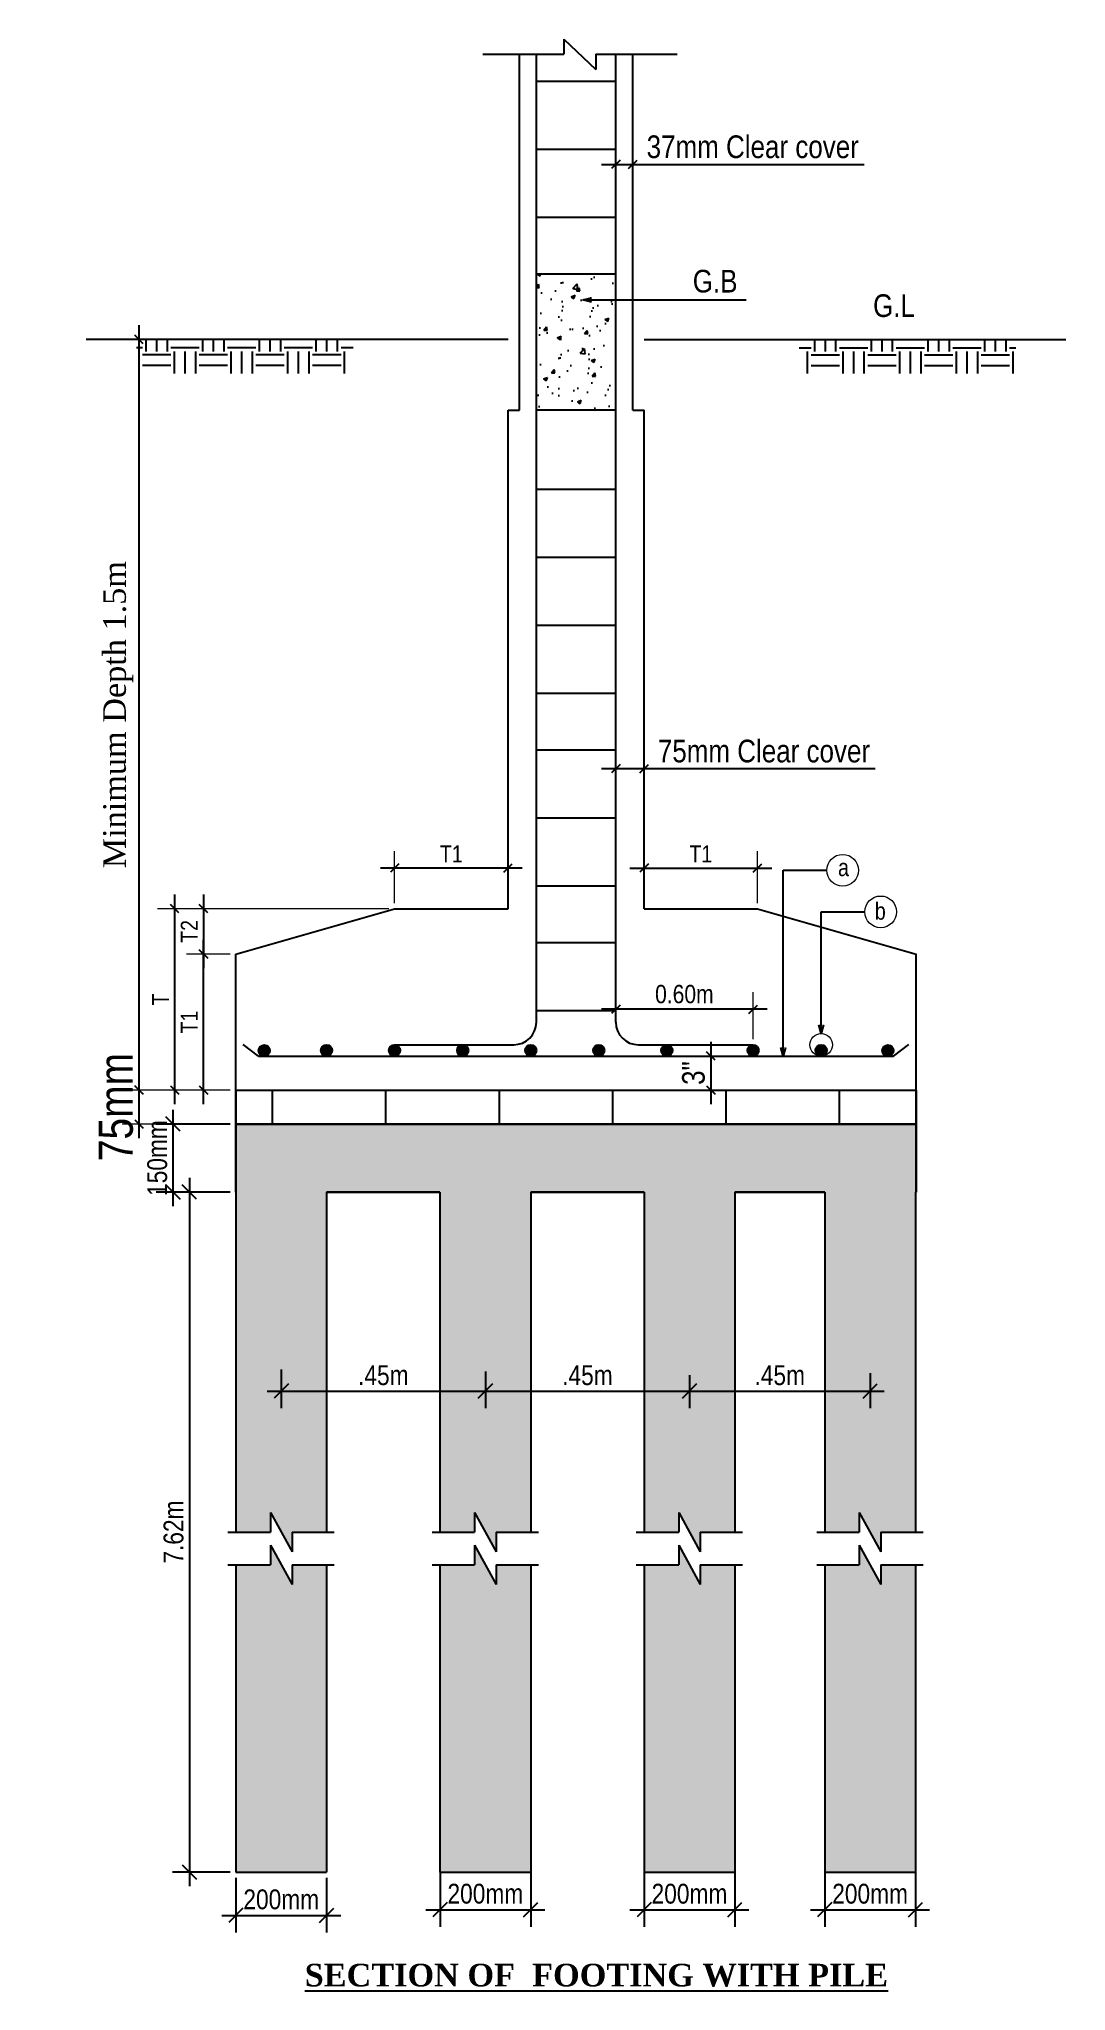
# Model space of a CAD drawing. Header units: inches. Extents: x -4010 to 65129, y -40138 to -1318.
# Drawn here: x 45073.9 to 45164.4, y -40023.5 to -39851.2 of the extents above; entities that cross this region are included whole.
import ezdxf

# ---------------------------------------------------------------- set-up
doc = ezdxf.new("R2010")
doc.units = ezdxf.units.IN
doc.header["$MEASUREMENT"] = 0
doc.header["$PDMODE"] = 99
for name, color, linetype in [('con_out1', 2, 'Continuous'), ('Hatch', 3, 'Continuous'), ('Rod', 1, 'Continuous'), ('TEX', 7, 'Continuous')]:
    doc.layers.add(name, color=color, linetype=linetype)
doc.layers.add('DIM', color=7, linetype='Continuous', lineweight=15)
doc.layers.add('Footing', color=250, linetype='Continuous', lineweight=30)
doc.styles.get("Standard").update_dxf_attribs({"font": 'ARIALN.TTF'})
doc.dimstyles.new('_20', dxfattribs={"dimscale": 0.25, "dimtxt": 7, "dimasz": 5, "dimexe": 6, "dimexo": 2, "dimgap": 2, "dimtad": 1, "dimdec": 1, "dimzin": 3, "dimdsep": 46, "dimlunit": 4, "dimtxsty": 'Standard', "dimblk": 'OBLIQUE', "dimcen": 0, "dimdle": 5, "dimclrt": 7, "dimazin": 0, "dimtfac": 0.0375, "dimtdec": 1, "dimtofl": 0, "dimtmove": 0, "dimatfit": 3, "dimldrblk": 'OPEN30', "dimfxl": 6, "dimtvp": 0.8, "dimtolj": 1, "dimtzin": 0, "dimlwe": -1, "dimarcsym": 0})
pattern_1 = [(37.5, (46480.9761, -38512.8774), (-0.03149668, 0.96341188), [0, -0.76, 0, -0.85, 0, -0.8125]), (7.5, (46480.9761, -38512.8774), (0.88488835, 1.411073), [0, -0.41, 0, -0.685, 0, -0.2625]), (327.5, (46480.3611, -38512.8774), (1.55707093, 0.00282953), [0, -0.25, 0, -0.9, 0, -1.175]), (317.5, (46480.3611, -38512.8774), (1.5030633, 0.4388378), [0, -0.125, 0, -0.59, 0, -0.675])]

msp = doc.modelspace()

# ---------------------------------------------------------------- texts
at = {"layer": 'DIM'}
for s, p in [('a', (45144.333, -39925.083)), ('b', (45147.576, -39928.925))]:
    msp.add_text(s, height=1.519, dxfattribs=at).set_placement(p)
at = {"layer": 'DIM', "char_height": 2, "attachment_point": 1}
for s, insert in [('G.B', (45131.52, -39871.587)), ('G.L', (45147.421, -39873.747))]:
    msp.add_mtext(s, dxfattribs=dict(at, insert=insert))
at = {"layer": 'TEX', "insert": (45097.296, -40021.051), "char_height": 2, "width": 81.96997, "attachment_point": 1}
msp.add_mtext('\\pt18;{\\fTimes New Roman|b1|i0|c0|p18;\\LSECTION OF  FOOTING WITH PILE}', dxfattribs=at)

# ---------------------------------------------------------------- blocks, each defined once
blk = doc.blocks.new('_Oblique')
at = {"color": 0, "linetype": 'ByBlock', "lineweight": -2}
blk.add_line((-0.5, -0.5), (0.5, 0.5), dxfattribs=at)
blk = doc.blocks.new('*D1401')
at = {"layer": 'Defpoints', "color": 0}
for p in [(45127.23, -39915.6), (45127.23, -39916.67), (45124.73, -39919.98)]:
    blk.add_point(p, dxfattribs=at)
at = {"layer": 'DIM', "color": 0}
for p, q in [((45124.73, -39919.48), (45124.73, -39914.1)), ((45127.23, -39916.17), (45127.23, -39914.1))]:
    blk.add_line(p, q, dxfattribs=at)
at = {"layer": 'DIM', "color": 0, "lineweight": -2}
for p, q in [((45123.48, -39915.6), (45127.23, -39915.6)), ((45127.23, -39915.6), (45147.62, -39915.6))]:
    blk.add_line(p, q, dxfattribs=at)
at = {"layer": 'DIM', "color": 0, "lineweight": -2, "xscale": 0.75, "yscale": 0.75, "zscale": 0.75, "rotation": 180}
blk.add_blockref('_Oblique', (45124.73, -39915.6), dxfattribs=at)
at = {"layer": 'DIM', "color": 0, "lineweight": -2, "xscale": 0.75, "yscale": 0.75, "zscale": 0.75}
blk.add_blockref('_Oblique', (45127.23, -39915.6), dxfattribs=at)
at = {"layer": 'DIM', "color": 7, "insert": (45137.8, -39914.06), "char_height": 3, "attachment_point": 5}
blk.add_mtext('\\A1;{\\H0.6667x;75mm Clear cover}', dxfattribs=at)
blk = doc.blocks.new('_Open30')
at = {"color": 0, "linetype": 'ByBlock', "lineweight": -2}
for p, q in [((-1, 0.27), (0, 0)), ((0, 0), (-1, -0.27)), ((0, 0), (-1, 0))]:
    blk.add_line(p, q, dxfattribs=at)
blk = doc.blocks.new('*D1393')
at = {"layer": 'Defpoints', "color": 0}
for p in [(45126.23, -39862.28), (45124.73, -39863.35), (45126.23, -39863.65)]:
    blk.add_point(p, dxfattribs=at)
at = {"layer": 'DIM', "color": 0, "lineweight": -2}
for p, q in [((45123.48, -39862.28), (45126.23, -39862.28)), ((45126.23, -39862.28), (45146.64, -39862.28))]:
    blk.add_line(p, q, dxfattribs=at)
at = {"layer": 'DIM', "color": 0}
for p, q in [((45124.73, -39862.85), (45124.73, -39860.78)), ((45126.23, -39863.15), (45126.23, -39860.78))]:
    blk.add_line(p, q, dxfattribs=at)
at = {"layer": 'DIM', "color": 0, "lineweight": -2, "xscale": 0.75, "yscale": 0.75, "zscale": 0.75, "rotation": 180}
blk.add_blockref('_Oblique', (45124.73, -39862.28), dxfattribs=at)
at = {"layer": 'DIM', "color": 0, "lineweight": -2, "xscale": 0.75, "yscale": 0.75, "zscale": 0.75}
blk.add_blockref('_Oblique', (45126.23, -39862.28), dxfattribs=at)
at = {"layer": 'DIM', "color": 7, "insert": (45136.81, -39860.74), "char_height": 3, "attachment_point": 5}
blk.add_mtext('\\A1;{\\H0.6667x;37mm Clear cover}', dxfattribs=at)
blk = doc.blocks.new('*D1402')
at = {"layer": 'Defpoints', "color": 0}
for p in [(45082.69, -39877.73), (45108.91, -39877.73), (45091.23, -39943.96)]:
    blk.add_point(p, dxfattribs=at)
at = {"layer": 'DIM', "color": 0}
for p, q in [((45108.41, -39877.73), (45081.19, -39877.73)), ((45090.73, -39943.96), (45081.19, -39943.96))]:
    blk.add_line(p, q, dxfattribs=at)
at = {"layer": 'DIM', "color": 0, "lineweight": -2}
blk.add_line((45082.69, -39945.21), (45082.69, -39876.48), dxfattribs=at)
at = {"layer": 'DIM', "color": 0, "lineweight": -2, "xscale": 0.75, "yscale": 0.75, "zscale": 0.75}
for p, rotation in [((45082.69, -39877.73), 90), ((45082.69, -39943.96), 270)]:
    blk.add_blockref('_Oblique', p, dxfattribs=dict(at, rotation=rotation))
at = {"layer": 'DIM', "color": 7, "insert": (45080.85, -39910.84), "char_height": 3, "attachment_point": 5, "rotation": 90}
blk.add_mtext('\\A1;{\\fTimes New Roman|b0|i0|c0|p18;\\H0.6667x;\\C256;Minimum Depth 1.5m}', dxfattribs=at)
blk = doc.blocks.new('*D1403')
at = {"layer": 'Defpoints', "color": 0}
for p in [(45131.73, -39940.96), (45131.78, -39943.96), (45133.11, -39943.96)]:
    blk.add_point(p, dxfattribs=at)
at = {"layer": 'DIM', "color": 0, "lineweight": -2}
blk.add_line((45133.11, -39939.71), (45133.11, -39945.21), dxfattribs=at)
at = {"layer": 'DIM', "color": 0}
for p, q in [((45132.23, -39940.96), (45134.61, -39940.96)), ((45132.28, -39943.96), (45134.61, -39943.96))]:
    blk.add_line(p, q, dxfattribs=at)
at = {"layer": 'DIM', "color": 0, "lineweight": -2, "xscale": 0.75, "yscale": 0.75, "zscale": 0.75}
for p, rotation in [((45133.11, -39940.96), 90), ((45133.11, -39943.96), 270)]:
    blk.add_blockref('_Oblique', p, dxfattribs=dict(at, rotation=rotation))
at = {"layer": 'DIM', "color": 7, "insert": (45131.59, -39942.46), "char_height": 3, "attachment_point": 5, "rotation": 90}
blk.add_mtext('\\A1;{\\H0.6667x;\\C7;3"}', dxfattribs=at)
blk = doc.blocks.new('*D1404')
at = {"layer": 'Defpoints', "color": 0}
for p in [(45105.23, -39924.37), (45105.23, -39927.96), (45115.23, -39927.96)]:
    blk.add_point(p, dxfattribs=at)
at = {"layer": 'DIM', "color": 0, "lineweight": -2}
blk.add_line((45116.48, -39924.37), (45103.98, -39924.37), dxfattribs=at)
at = {"layer": 'DIM', "color": 0}
for p, q in [((45105.23, -39927.46), (45105.23, -39922.87)), ((45115.23, -39927.46), (45115.23, -39922.87))]:
    blk.add_line(p, q, dxfattribs=at)
at = {"layer": 'DIM', "color": 0, "lineweight": -2, "xscale": 0.75, "yscale": 0.75, "zscale": 0.75, "rotation": 180}
blk.add_blockref('_Oblique', (45105.23, -39924.37), dxfattribs=at)
at = {"layer": 'DIM', "color": 0, "lineweight": -2, "xscale": 0.75, "yscale": 0.75, "zscale": 0.75}
blk.add_blockref('_Oblique', (45115.23, -39924.37), dxfattribs=at)
at = {"layer": 'DIM', "color": 7, "insert": (45110.23, -39923.12), "char_height": 3, "attachment_point": 5}
blk.add_mtext('\\A1;{\\H0.5x;\\C7;T1}', dxfattribs=at)
blk = doc.blocks.new('*D1405')
at = {"layer": 'Defpoints', "color": 0}
for p in [(45137.23, -39924.37), (45127.23, -39927.96), (45137.23, -39927.96)]:
    blk.add_point(p, dxfattribs=at)
at = {"layer": 'DIM', "color": 0, "lineweight": -2}
blk.add_line((45125.98, -39924.37), (45138.48, -39924.37), dxfattribs=at)
at = {"layer": 'DIM', "color": 0}
for p, q in [((45127.23, -39927.46), (45127.23, -39922.87)), ((45137.23, -39927.46), (45137.23, -39922.87))]:
    blk.add_line(p, q, dxfattribs=at)
at = {"layer": 'DIM', "color": 0, "lineweight": -2, "xscale": 0.75, "yscale": 0.75, "zscale": 0.75, "rotation": 180}
blk.add_blockref('_Oblique', (45127.23, -39924.37), dxfattribs=at)
at = {"layer": 'DIM', "color": 0, "lineweight": -2, "xscale": 0.75, "yscale": 0.75, "zscale": 0.75}
blk.add_blockref('_Oblique', (45137.23, -39924.37), dxfattribs=at)
at = {"layer": 'DIM', "color": 7, "insert": (45132.23, -39923.12), "char_height": 3, "attachment_point": 5}
blk.add_mtext('\\A1;{\\H0.5x;\\C7;T1}', dxfattribs=at)
blk = doc.blocks.new('*D1406')
at = {"layer": 'Defpoints', "color": 0}
for p in [(45088.37, -39931.96), (45091.23, -39931.96), (45090.98, -39943.96)]:
    blk.add_point(p, dxfattribs=at)
at = {"layer": 'DIM', "color": 0, "lineweight": -2}
blk.add_line((45088.37, -39945.21), (45088.37, -39930.71), dxfattribs=at)
at = {"layer": 'DIM', "color": 0}
for p, q in [((45090.73, -39931.96), (45086.87, -39931.96)), ((45090.48, -39943.96), (45086.87, -39943.96))]:
    blk.add_line(p, q, dxfattribs=at)
at = {"layer": 'DIM', "color": 0, "lineweight": -2, "xscale": 0.75, "yscale": 0.75, "zscale": 0.75}
for p, rotation in [((45088.37, -39931.96), 90), ((45088.37, -39943.96), 270)]:
    blk.add_blockref('_Oblique', p, dxfattribs=dict(at, rotation=rotation))
at = {"layer": 'DIM', "color": 7, "insert": (45087.12, -39937.96), "char_height": 3, "attachment_point": 5, "rotation": 90}
blk.add_mtext('\\A1;{\\H0.5x;\\C7;T1}', dxfattribs=at)
blk = doc.blocks.new('*D1407')
at = {"layer": 'Defpoints', "color": 0}
for p in [(45105.23, -39927.96), (45088.37, -39931.96), (45091.23, -39931.96)]:
    blk.add_point(p, dxfattribs=at)
at = {"layer": 'DIM', "color": 0, "lineweight": -2}
blk.add_line((45088.37, -39926.71), (45088.37, -39933.21), dxfattribs=at)
at = {"layer": 'DIM', "color": 0}
for p, q in [((45104.73, -39927.96), (45086.87, -39927.96)), ((45090.73, -39931.96), (45086.87, -39931.96))]:
    blk.add_line(p, q, dxfattribs=at)
at = {"layer": 'DIM', "color": 0, "lineweight": -2, "xscale": 0.75, "yscale": 0.75, "zscale": 0.75}
for p, rotation in [((45088.37, -39927.96), 90), ((45088.37, -39931.96), 270)]:
    blk.add_blockref('_Oblique', p, dxfattribs=dict(at, rotation=rotation))
at = {"layer": 'DIM', "color": 7, "insert": (45087.12, -39929.96), "char_height": 3, "attachment_point": 5, "rotation": 90}
blk.add_mtext('\\A1;{\\H0.5x;\\C7;T2}', dxfattribs=at)
blk = doc.blocks.new('*D1408')
at = {"layer": 'Defpoints', "color": 0}
for p in [(45085.83, -39927.96), (45105.23, -39927.96), (45091.23, -39943.96)]:
    blk.add_point(p, dxfattribs=at)
at = {"layer": 'DIM', "color": 0, "lineweight": -2}
blk.add_line((45085.83, -39945.21), (45085.83, -39926.71), dxfattribs=at)
at = {"layer": 'DIM', "color": 0}
for p, q in [((45104.73, -39927.96), (45084.33, -39927.96)), ((45090.73, -39943.96), (45084.33, -39943.96))]:
    blk.add_line(p, q, dxfattribs=at)
at = {"layer": 'DIM', "color": 0, "lineweight": -2, "xscale": 0.75, "yscale": 0.75, "zscale": 0.75}
for p, rotation in [((45085.83, -39927.96), 90), ((45085.83, -39943.96), 270)]:
    blk.add_blockref('_Oblique', p, dxfattribs=dict(at, rotation=rotation))
at = {"layer": 'DIM', "color": 7, "insert": (45084.58, -39935.96), "char_height": 3, "attachment_point": 5, "rotation": 90}
blk.add_mtext('\\A1;{\\H0.5x;\\C7;T}', dxfattribs=at)
blk = doc.blocks.new('*D1409')
at = {"layer": 'Defpoints', "color": 0}
for p in [(45124.73, -39936.83), (45124.73, -39936.98), (45136.84, -39939.96)]:
    blk.add_point(p, dxfattribs=at)
at = {"layer": 'DIM', "color": 0}
for p, q in [((45124.73, -39936.48), (45124.73, -39935.33)), ((45136.84, -39939.46), (45136.84, -39935.33))]:
    blk.add_line(p, q, dxfattribs=at)
at = {"layer": 'DIM', "color": 0, "lineweight": -2}
blk.add_line((45138.09, -39936.83), (45123.48, -39936.83), dxfattribs=at)
at = {"layer": 'DIM', "color": 0, "lineweight": -2, "xscale": 0.75, "yscale": 0.75, "zscale": 0.75, "rotation": 180}
blk.add_blockref('_Oblique', (45124.73, -39936.83), dxfattribs=at)
at = {"layer": 'DIM', "color": 0, "lineweight": -2, "xscale": 0.75, "yscale": 0.75, "zscale": 0.75}
blk.add_blockref('_Oblique', (45136.84, -39936.83), dxfattribs=at)
at = {"layer": 'DIM', "color": 7, "insert": (45130.78, -39935.5), "char_height": 3, "attachment_point": 5}
blk.add_mtext('\\A1;{\\H0.54x;0.60m}', dxfattribs=at)
blk = doc.blocks.new('*D1394')
at = {"layer": 'Defpoints', "color": 0}
for p in [(45082.69, -39943.96), (45090.98, -39943.96), (45091.23, -39946.96)]:
    blk.add_point(p, dxfattribs=at)
at = {"layer": 'DIM', "color": 0, "lineweight": -2}
blk.add_line((45082.69, -39948.21), (45082.69, -39942.71), dxfattribs=at)
at = {"layer": 'DIM', "color": 0}
for p, q in [((45090.48, -39943.96), (45081.19, -39943.96)), ((45090.73, -39946.96), (45081.19, -39946.96))]:
    blk.add_line(p, q, dxfattribs=at)
at = {"layer": 'DIM', "color": 0, "lineweight": -2, "xscale": 0.75, "yscale": 0.75, "zscale": 0.75}
for p, rotation in [((45082.69, -39943.96), 90), ((45082.69, -39946.96), 270)]:
    blk.add_blockref('_Oblique', p, dxfattribs=dict(at, rotation=rotation))
at = {"layer": 'DIM', "color": 7, "insert": (45080.66, -39945.46), "char_height": 3, "attachment_point": 5, "rotation": 90}
blk.add_mtext('\\A1;75mm', dxfattribs=at)
blk = doc.blocks.new('*D1395')
at = {"layer": 'Defpoints', "color": 0}
for p in [(45095.23, -39968.13), (45113.23, -39968.29), (45113.23, -39970.52)]:
    blk.add_point(p, dxfattribs=at)
at = {"layer": 'TEX', "color": 0}
for p, q in [((45095.23, -39968.63), (45095.23, -39972.02)), ((45113.23, -39968.79), (45113.23, -39972.02))]:
    blk.add_line(p, q, dxfattribs=at)
at = {"layer": 'TEX', "color": 0, "lineweight": -2}
blk.add_line((45093.98, -39970.52), (45114.48, -39970.52), dxfattribs=at)
at = {"layer": 'TEX', "color": 0, "lineweight": -2, "xscale": 1.25, "yscale": 1.25, "zscale": 1.25, "rotation": 180}
blk.add_blockref('_Oblique', (45095.23, -39970.52), dxfattribs=at)
at = {"layer": 'TEX', "color": 0, "lineweight": -2, "xscale": 1.25, "yscale": 1.25, "zscale": 1.25}
blk.add_blockref('_Oblique', (45113.23, -39970.52), dxfattribs=at)
at = {"layer": 'TEX', "color": 7, "insert": (45104.23, -39969.13), "char_height": 1.75, "attachment_point": 5}
blk.add_mtext('\\A1;.45m', dxfattribs=at)
blk = doc.blocks.new('*D1396')
at = {"layer": 'Defpoints', "color": 0}
for p in [(45113.23, -39968.29), (45131.23, -39968.61), (45131.23, -39970.52)]:
    blk.add_point(p, dxfattribs=at)
at = {"layer": 'TEX', "color": 0}
for p, q in [((45113.23, -39968.79), (45113.23, -39972.02)), ((45131.23, -39969.11), (45131.23, -39972.02))]:
    blk.add_line(p, q, dxfattribs=at)
at = {"layer": 'TEX', "color": 0, "lineweight": -2}
blk.add_line((45111.98, -39970.52), (45132.48, -39970.52), dxfattribs=at)
at = {"layer": 'TEX', "color": 0, "lineweight": -2, "xscale": 1.25, "yscale": 1.25, "zscale": 1.25, "rotation": 180}
blk.add_blockref('_Oblique', (45113.23, -39970.52), dxfattribs=at)
at = {"layer": 'TEX', "color": 0, "lineweight": -2, "xscale": 1.25, "yscale": 1.25, "zscale": 1.25}
blk.add_blockref('_Oblique', (45131.23, -39970.52), dxfattribs=at)
at = {"layer": 'TEX', "color": 7, "insert": (45122.23, -39969.13), "char_height": 1.75, "attachment_point": 5}
blk.add_mtext('\\A1;.45m', dxfattribs=at)
blk = doc.blocks.new('*D1397')
at = {"layer": 'Defpoints', "color": 0}
for p in [(45131.23, -39968.61), (45147.16, -39968.45), (45147.16, -39970.52)]:
    blk.add_point(p, dxfattribs=at)
at = {"layer": 'TEX', "color": 0}
for p, q in [((45131.23, -39969.11), (45131.23, -39972.02)), ((45147.16, -39968.95), (45147.16, -39972.02))]:
    blk.add_line(p, q, dxfattribs=at)
at = {"layer": 'TEX', "color": 0, "lineweight": -2}
blk.add_line((45129.98, -39970.52), (45148.41, -39970.52), dxfattribs=at)
at = {"layer": 'TEX', "color": 0, "lineweight": -2, "xscale": 1.25, "yscale": 1.25, "zscale": 1.25, "rotation": 180}
blk.add_blockref('_Oblique', (45131.23, -39970.52), dxfattribs=at)
at = {"layer": 'TEX', "color": 0, "lineweight": -2, "xscale": 1.25, "yscale": 1.25, "zscale": 1.25}
blk.add_blockref('_Oblique', (45147.16, -39970.52), dxfattribs=at)
at = {"layer": 'TEX', "color": 7, "insert": (45139.19, -39969.13), "char_height": 1.75, "attachment_point": 5}
blk.add_mtext('\\A1;.45m', dxfattribs=at)
blk = doc.blocks.new('*D1410')
at = {"layer": 'Defpoints', "color": 0}
for p in [(45091.23, -39952.96), (45087.13, -40012.96), (45091.23, -40012.96)]:
    blk.add_point(p, dxfattribs=at)
at = {"layer": 'TEX', "color": 0, "lineweight": -2}
blk.add_line((45087.13, -39951.71), (45087.13, -40014.21), dxfattribs=at)
at = {"layer": 'TEX', "color": 0}
for p, q in [((45090.73, -39952.96), (45085.63, -39952.96)), ((45090.73, -40012.96), (45085.63, -40012.96))]:
    blk.add_line(p, q, dxfattribs=at)
at = {"layer": 'TEX', "color": 0, "lineweight": -2, "xscale": 1.25, "yscale": 1.25, "zscale": 1.25}
for p, rotation in [((45087.13, -39952.96), 90), ((45087.13, -40012.96), 270)]:
    blk.add_blockref('_Oblique', p, dxfattribs=dict(at, rotation=rotation))
at = {"layer": 'TEX', "color": 7, "insert": (45085.74, -39982.96), "char_height": 1.75, "attachment_point": 5, "rotation": 90}
blk.add_mtext('\\A1;7.62m', dxfattribs=at)
blk = doc.blocks.new('*D1411')
at = {"layer": 'Defpoints', "color": 0}
for p in [(45085.69, -39946.96), (45091.23, -39946.96), (45091.23, -39952.96)]:
    blk.add_point(p, dxfattribs=at)
at = {"layer": 'TEX', "color": 0, "lineweight": -2}
blk.add_line((45085.69, -39954.21), (45085.69, -39945.71), dxfattribs=at)
at = {"layer": 'TEX', "color": 0}
for p, q in [((45090.73, -39946.96), (45084.19, -39946.96)), ((45090.73, -39952.96), (45084.19, -39952.96))]:
    blk.add_line(p, q, dxfattribs=at)
at = {"layer": 'TEX', "color": 0, "lineweight": -2, "xscale": 1.25, "yscale": 1.25, "zscale": 1.25}
for p, rotation in [((45085.69, -39946.96), 90), ((45085.69, -39952.96), 270)]:
    blk.add_blockref('_Oblique', p, dxfattribs=dict(at, rotation=rotation))
at = {"layer": 'TEX', "color": 7, "insert": (45084.3, -39949.96), "char_height": 1.75, "attachment_point": 5, "rotation": 90}
blk.add_mtext('\\A1;150mm', dxfattribs=at)
blk = doc.blocks.new('*D1412')
at = {"layer": 'Defpoints', "color": 0}
for p in [(45091.23, -40012.96), (45099.23, -40012.96), (45099.23, -40016.78)]:
    blk.add_point(p, dxfattribs=at)
at = {"layer": 'TEX', "color": 0}
for p, q in [((45091.23, -40013.46), (45091.23, -40018.28)), ((45099.23, -40013.46), (45099.23, -40018.28))]:
    blk.add_line(p, q, dxfattribs=at)
at = {"layer": 'TEX', "color": 0, "lineweight": -2}
blk.add_line((45089.98, -40016.78), (45100.48, -40016.78), dxfattribs=at)
at = {"layer": 'TEX', "color": 0, "lineweight": -2, "xscale": 1.25, "yscale": 1.25, "zscale": 1.25, "rotation": 180}
blk.add_blockref('_Oblique', (45091.23, -40016.78), dxfattribs=at)
at = {"layer": 'TEX', "color": 0, "lineweight": -2, "xscale": 1.25, "yscale": 1.25, "zscale": 1.25}
blk.add_blockref('_Oblique', (45099.23, -40016.78), dxfattribs=at)
at = {"layer": 'TEX', "color": 7, "insert": (45095.23, -40015.38), "char_height": 1.75, "attachment_point": 5}
blk.add_mtext('\\A1;200mm', dxfattribs=at)
blk = doc.blocks.new('*D1398')
at = {"layer": 'Defpoints', "color": 0}
for p in [(45109.23, -40012.46), (45117.23, -40012.46), (45117.23, -40016.28)]:
    blk.add_point(p, dxfattribs=at)
at = {"layer": 'TEX', "color": 0}
for p, q in [((45109.23, -40012.96), (45109.23, -40017.78)), ((45117.23, -40012.96), (45117.23, -40017.78))]:
    blk.add_line(p, q, dxfattribs=at)
at = {"layer": 'TEX', "color": 0, "lineweight": -2}
blk.add_line((45107.98, -40016.28), (45118.48, -40016.28), dxfattribs=at)
at = {"layer": 'TEX', "color": 0, "lineweight": -2, "xscale": 1.25, "yscale": 1.25, "zscale": 1.25, "rotation": 180}
blk.add_blockref('_Oblique', (45109.23, -40016.28), dxfattribs=at)
at = {"layer": 'TEX', "color": 0, "lineweight": -2, "xscale": 1.25, "yscale": 1.25, "zscale": 1.25}
blk.add_blockref('_Oblique', (45117.23, -40016.28), dxfattribs=at)
at = {"layer": 'TEX', "color": 7, "insert": (45113.23, -40014.88), "char_height": 1.75, "attachment_point": 5}
blk.add_mtext('\\A1;200mm', dxfattribs=at)
blk = doc.blocks.new('*D1399')
at = {"layer": 'Defpoints', "color": 0}
for p in [(45127.23, -40012.46), (45135.23, -40012.46), (45135.23, -40016.28)]:
    blk.add_point(p, dxfattribs=at)
at = {"layer": 'TEX', "color": 0}
for p, q in [((45127.23, -40012.96), (45127.23, -40017.78)), ((45135.23, -40012.96), (45135.23, -40017.78))]:
    blk.add_line(p, q, dxfattribs=at)
at = {"layer": 'TEX', "color": 0, "lineweight": -2}
blk.add_line((45125.98, -40016.28), (45136.48, -40016.28), dxfattribs=at)
at = {"layer": 'TEX', "color": 0, "lineweight": -2, "xscale": 1.25, "yscale": 1.25, "zscale": 1.25, "rotation": 180}
blk.add_blockref('_Oblique', (45127.23, -40016.28), dxfattribs=at)
at = {"layer": 'TEX', "color": 0, "lineweight": -2, "xscale": 1.25, "yscale": 1.25, "zscale": 1.25}
blk.add_blockref('_Oblique', (45135.23, -40016.28), dxfattribs=at)
at = {"layer": 'TEX', "color": 7, "insert": (45131.23, -40014.88), "char_height": 1.75, "attachment_point": 5}
blk.add_mtext('\\A1;200mm', dxfattribs=at)
blk = doc.blocks.new('*D1400')
at = {"layer": 'Defpoints', "color": 0}
for p in [(45143.16, -40012.46), (45151.16, -40012.46), (45151.16, -40016.28)]:
    blk.add_point(p, dxfattribs=at)
at = {"layer": 'TEX', "color": 0}
for p, q in [((45143.16, -40012.96), (45143.16, -40017.78)), ((45151.16, -40012.96), (45151.16, -40017.78))]:
    blk.add_line(p, q, dxfattribs=at)
at = {"layer": 'TEX', "color": 0, "lineweight": -2}
blk.add_line((45141.91, -40016.28), (45152.41, -40016.28), dxfattribs=at)
at = {"layer": 'TEX', "color": 0, "lineweight": -2, "xscale": 1.25, "yscale": 1.25, "zscale": 1.25, "rotation": 180}
blk.add_blockref('_Oblique', (45143.16, -40016.28), dxfattribs=at)
at = {"layer": 'TEX', "color": 0, "lineweight": -2, "xscale": 1.25, "yscale": 1.25, "zscale": 1.25}
blk.add_blockref('_Oblique', (45151.16, -40016.28), dxfattribs=at)
at = {"layer": 'TEX', "color": 7, "insert": (45147.16, -40014.88), "char_height": 1.75, "attachment_point": 5}
blk.add_mtext('\\A1;200mm', dxfattribs=at)

# ---------------------------------------------------------------- dimensions: what is measured, and where the dimension line sits
at = {"layer": 'DIM'}
for base, p1, p2, text, picture, middle in [((45126.229, -39862.277), (45124.729, -39863.351), (45126.229, -39863.654), '{\\H0.6667x;37mm Clear cover}', '*D1393', (45136.807, -39860.742)), ((45127.229, -39915.597), (45124.729, -39919.978), (45127.229, -39916.671), '{\\H0.6667x;75mm Clear cover}', '*D1401', (45137.8, -39914.062)), ((45137.229, -39924.373), (45127.229, -39927.964), (45137.229, -39927.964), '{\\H0.5x;\\C7;T1}', '*D1405', (45132.229, -39923.12)), ((45124.729, -39936.826), (45136.841, -39939.964), (45124.729, -39936.978), '{\\H0.54x;0.60m}', '*D1409', (45130.785, -39935.499))]:
    dim = msp.add_linear_dim(base=base, p1=p1, p2=p2, text=text, dimstyle='_20', override={"dimtxt": 12, "dimasz": 3}, dxfattribs=at)
    dim.commit()
    dim.dimension.update_dxf_attribs({"geometry": picture, "text_midpoint": middle})
for base, p1, p2, text, picture, middle in [((45082.691, -39877.725), (45091.229, -39943.964), (45108.911, -39877.725), '{\\fTimes New Roman|b0|i0|c0|p18;\\H0.6667x;\\C256;Minimum Depth 1.5m}', '*D1402', (45082.691, -39910.844)), ((45082.691, -39943.964), (45091.229, -39946.964), (45090.979, -39943.964), '75mm', '*D1394', (45082.691, -39945.464))]:
    dim = msp.add_linear_dim(base=base, p1=p1, p2=p2, angle=90, text=text, dimstyle='_20', override={"dimtxt": 12, "dimasz": 3}, dxfattribs=at)
    dim.commit()
    dim.dimension.update_dxf_attribs({"geometry": picture, "text_midpoint": middle, "dimtype": 160})
dim = msp.add_linear_dim(base=(45105.229, -39924.373), p1=(45115.229, -39927.964), p2=(45105.229, -39927.964), text='{\\H0.5x;\\C7;T1}', dimstyle='_20', override={"dimtxt": 12, "dimasz": 3}, dxfattribs=at)
dim.commit()
dim.dimension.update_dxf_attribs({"geometry": '*D1404', "text_midpoint": (45110.229, -39924.373), "dimtype": 160})
for base, p1, p2, text, picture, middle in [((45085.835, -39927.964), (45091.229, -39943.964), (45105.229, -39927.964), '{\\H0.5x;\\C7;T}', '*D1408', (45084.585, -39935.964)), ((45088.369, -39931.964), (45105.229, -39927.964), (45091.229, -39931.964), '{\\H0.5x;\\C7;T2}', '*D1407', (45087.116, -39929.964)), ((45088.369, -39931.964), (45090.979, -39943.964), (45091.229, -39931.964), '{\\H0.5x;\\C7;T1}', '*D1406', (45087.116, -39937.964)), ((45133.112, -39943.964), (45131.728, -39940.964), (45131.783, -39943.964), '{\\H0.6667x;\\C7;<>}', '*D1403', (45131.591, -39942.464))]:
    dim = msp.add_linear_dim(base=base, p1=p1, p2=p2, angle=90, text=text, dimstyle='_20', override={"dimtxt": 12, "dimasz": 3}, dxfattribs=at)
    dim.commit()
    dim.dimension.update_dxf_attribs({"geometry": picture, "text_midpoint": middle})
at = {"layer": 'TEX'}
dim = msp.add_linear_dim(base=(45085.69, -39946.964), p1=(45091.229, -39952.964), p2=(45091.229, -39946.964), angle=90, text='150mm', dimstyle='_20', dxfattribs=at)
dim.commit()
dim.dimension.update_dxf_attribs({"geometry": '*D1411', "text_midpoint": (45085.69, -39949.964), "dimtype": 160})
dim = msp.add_linear_dim(base=(45087.133, -40012.964), p1=(45091.229, -39952.964), p2=(45091.229, -40012.964), angle=90, text='7.62m', dimstyle='_20', dxfattribs=at)
dim.commit()
dim.dimension.update_dxf_attribs({"geometry": '*D1410', "text_midpoint": (45085.74, -39982.964)})
for base, p1, p2, text, picture, middle in [((45113.229, -39970.517), (45095.229, -39968.127), (45113.229, -39968.287), '.45m', '*D1395', (45104.229, -39969.127)), ((45131.229, -39970.517), (45113.229, -39968.287), (45131.229, -39968.605), '.45m', '*D1396', (45122.229, -39969.127)), ((45147.155, -39970.517), (45131.229, -39968.605), (45147.155, -39968.446), '.45m', '*D1397', (45139.192, -39969.127)), ((45099.229, -40016.775), (45091.229, -40012.964), (45099.229, -40012.964), '200mm', '*D1412', (45095.229, -40015.382)), ((45117.229, -40016.275), (45109.229, -40012.464), (45117.229, -40012.464), '200mm', '*D1398', (45113.229, -40014.882)), ((45135.229, -40016.275), (45127.229, -40012.464), (45135.229, -40012.464), '200mm', '*D1399', (45131.229, -40014.882)), ((45151.155, -40016.275), (45143.155, -40012.464), (45151.155, -40012.464), '200mm', '*D1400', (45147.155, -40014.882))]:
    dim = msp.add_linear_dim(base=base, p1=p1, p2=p2, text=text, dimstyle='_20', dxfattribs=at)
    dim.commit()
    dim.dimension.update_dxf_attribs({"geometry": picture, "text_midpoint": middle})

# ---------------------------------------------------------------- hatches: boundary and pattern name
at = {"layer": 'Hatch'}
h = msp.add_hatch(dxfattribs=at)
h.set_pattern_fill('AR-CONC', color=256, scale=0.5, style=0)
h.set_pattern_definition([(50, (45039.4597, -39984.7075), (3.5863, -0.31376), [0.375, -4.125]), (355, (45039.4597, -39984.7075), (-0.69376, 3.76096), [0.3, -3.3]), (100.4514, (45039.7585, -39984.7336), (2.89255, 3.4472), [0.3187, -3.50571]), (46.1842, (45039.4597, -39983.7075), (5.3362, -0.8276), [0.5625, -6.1875]), (96.6356, (45039.9044, -39983.7764), (4.67331, 4.87059), [0.47805, -5.25856]), (351.184, (45039.4597, -39983.7075), (4.6733, 4.8706), [0.45, -4.95]), (21, (45039.9597, -39983.9575), (2.984535, -2.013094), [0.375, -4.125]), (326, (45039.9597, -39983.9575), (1.21658, 3.62575), [0.3, -3.3]), (71.4514, (45040.2084, -39984.1252), (4.20111, 1.61265), [0.3187, -3.50571]), (37.5, (45039.4597, -39984.7075), (0.060799, 1.664469), [0, -3.26, 0, -3.35, 0, -3.3125]), (7.5, (45039.4597, -39984.7075), (1.315348, 1.972059), [0, -1.91, 0, -3.185, 0, -1.2625]), (327.5, (45038.3447, -39984.7075), (2.669112, -0.112774), [0, -1.25, 0, -3.9, 0, -5.175]), (317.5, (45037.8447, -39984.7075), (2.91593, 0.500525), [0, -1.625, 0, -2.59, 0, -3.675])])
h.paths.add_polyline_path([(45117.729, -39883.961), (45124.729, -39883.961), (45124.729, -39871.961), (45117.729, -39871.961)])
h = msp.add_hatch(dxfattribs=at)
h.set_pattern_fill('EARTH', color=256, scale=10, style=0)
h.set_pattern_definition([(180, (45202.9977, -39978.4688), (-2.5, 2.5), [2.5, -2.5]), (180, (45202.9977, -39977.5313), (-2.5, 2.5), [2.5, -2.5]), (180, (45202.9977, -39976.5938), (-2.5, 2.5), [2.5, -2.5]), (90, (45202.6852, -39976.2813), (2.5, 2.5), [2.5, -2.5]), (90, (45201.7477, -39976.2813), (2.5, 2.5), [2.5, -2.5]), (90, (45200.8102, -39976.2813), (2.5, 2.5), [2.5, -2.5])])
h.paths.add_polyline_path([(45082.459, -39877.725), (45101.561, -39877.725), (45101.561, -39880.725), (45082.459, -39880.725)])
h = msp.add_hatch(dxfattribs=at)
h.set_pattern_fill('EARTH', color=256, scale=10, style=0)
h.set_pattern_definition([(0, (45039.4597, -39978.4688), (2.5, 2.5), [2.5, -2.5]), (0, (45039.4597, -39977.5313), (2.5, 2.5), [2.5, -2.5]), (0, (45039.4597, -39976.5938), (2.5, 2.5), [2.5, -2.5]), (90, (45039.7722, -39976.2813), (-2.5, 2.5), [2.5, -2.5]), (90, (45040.7097, -39976.2813), (-2.5, 2.5), [2.5, -2.5]), (90, (45041.6472, -39976.2813), (-2.5, 2.5), [2.5, -2.5])])
h.paths.add_polyline_path([(45159.998, -39877.725), (45140.896, -39877.725), (45140.896, -39880.725), (45159.998, -39880.725)])
h = msp.add_hatch(dxfattribs=at)
h.set_pattern_fill('BRICK', color=256, scale=20, style=0)
h.set_pattern_definition([(0, (45039.4597, -39982.7075), (0, 5), []), (90, (45039.46, -39982.707), (-10, 6e-16), [5, -5]), (90, (45044.46, -39982.707), (-10, 6e-16), [-5, 5])])
h.paths.add_polyline_path([(45151.229, -39946.964), (45151.229, -39943.964), (45091.229, -39943.964), (45091.229, -39946.964)])
h = msp.add_hatch(dxfattribs=at)
h.set_pattern_fill('AR-SAND', color=256, scale=0.5, style=0)
h.set_pattern_definition([(37.5, (45039.4597, -39982.70746), (-0.0314967, 0.963412), [0, -0.76, 0, -0.85, 0, -0.8125]), (7.5, (45039.4597, -39982.7075), (0.884888, 1.411073), [0, -0.41, 0, -0.685, 0, -0.2625]), (327.5, (45038.8447, -39982.70746), (1.557071, 0.0028295), [0, -0.25, 0, -0.9, 0, -1.175]), (317.5, (45038.8447, -39982.7075), (1.503063, 0.438838), [0, -0.125, 0, -0.59, 0, -0.675])])
h.paths.add_polyline_path([(45091.229, -39946.964), (45091.229, -39952.964), (45151.229, -39952.964), (45151.229, -39946.964)])
h = msp.add_hatch(dxfattribs=at)
h.set_pattern_fill('AR-SAND', color=256, scale=0.5, style=0)
h.set_pattern_definition(pattern_1)
h.paths.add_polyline_path([(45091.229, -40012.964), (45099.229, -40012.964), (45099.229, -39985.855), (45096.18, -39985.855), (45096.18, -39987.589), (45094.278, -39984.12), (45094.278, -39985.855), (45091.229, -39985.855)])
h.paths.add_polyline_path([(45117.229, -39985.855), (45114.18, -39985.855), (45114.18, -39987.589), (45112.278, -39984.12), (45112.278, -39985.855), (45109.229, -39985.855), (45109.229, -40012.964), (45117.229, -40012.964)])
h.paths.add_polyline_path([(45127.229, -40012.964), (45135.229, -40012.964), (45135.229, -39985.855), (45132.18, -39985.855), (45132.18, -39987.589), (45130.278, -39984.12), (45130.278, -39985.855), (45127.229, -39985.855)])
h.paths.add_polyline_path([(45151.155, -39985.855), (45148.106, -39985.855), (45148.106, -39987.589), (45146.205, -39984.12), (45146.205, -39985.855), (45143.155, -39985.855), (45143.155, -40012.964), (45151.155, -40012.964)])
h.paths.add_polyline_path([(45151.155, -39952.964), (45143.155, -39952.964), (45143.155, -39982.964), (45146.205, -39982.964), (45146.205, -39981.229), (45148.106, -39984.698), (45148.106, -39982.964), (45151.155, -39982.964)])
h.paths.add_polyline_path([(45135.229, -39952.964), (45127.229, -39952.964), (45127.229, -39982.964), (45130.278, -39982.964), (45130.278, -39981.229), (45132.18, -39984.698), (45132.18, -39982.964), (45135.229, -39982.964)])
h.paths.add_polyline_path([(45109.229, -39982.964), (45112.278, -39982.964), (45112.278, -39981.229), (45114.18, -39984.698), (45114.18, -39982.964), (45117.229, -39982.964), (45117.229, -39952.964), (45109.229, -39952.964)])
h.paths.add_polyline_path([(45099.229, -39952.964), (45091.229, -39952.964), (45091.229, -39982.964), (45094.278, -39982.964), (45094.278, -39981.229), (45096.18, -39984.698), (45096.18, -39982.964), (45099.229, -39982.964)])
h = msp.add_hatch(dxfattribs=at)
h.set_pattern_fill('AR-SAND', color=256, scale=0.5, style=0)
h.set_pattern_definition(pattern_1)
h.paths.add_polyline_path([(45091.229, -40012.964), (45099.229, -40012.964), (45099.229, -39985.855), (45096.18, -39985.855), (45096.18, -39987.589), (45094.278, -39984.12), (45094.278, -39985.855), (45091.229, -39985.855)])
h.paths.add_polyline_path([(45117.229, -39985.855), (45114.18, -39985.855), (45114.18, -39987.589), (45112.278, -39984.12), (45112.278, -39985.855), (45109.229, -39985.855), (45109.229, -40012.964), (45117.229, -40012.964)])
h.paths.add_polyline_path([(45127.229, -40012.964), (45135.229, -40012.964), (45135.229, -39985.855), (45132.18, -39985.855), (45132.18, -39987.589), (45130.278, -39984.12), (45130.278, -39985.855), (45127.229, -39985.855)])
h.paths.add_polyline_path([(45151.155, -39985.855), (45148.106, -39985.855), (45148.106, -39987.589), (45146.205, -39984.12), (45146.205, -39985.855), (45143.155, -39985.855), (45143.155, -40012.964), (45151.155, -40012.964)])
h.paths.add_polyline_path([(45151.155, -39952.964), (45143.155, -39952.964), (45143.155, -39982.964), (45146.205, -39982.964), (45146.205, -39981.229), (45148.106, -39984.698), (45148.106, -39982.964), (45151.155, -39982.964)])
h.paths.add_polyline_path([(45135.229, -39952.964), (45127.229, -39952.964), (45127.229, -39982.964), (45130.278, -39982.964), (45130.278, -39981.229), (45132.18, -39984.698), (45132.18, -39982.964), (45135.229, -39982.964)])
h.paths.add_polyline_path([(45109.229, -39982.964), (45112.278, -39982.964), (45112.278, -39981.229), (45114.18, -39984.698), (45114.18, -39982.964), (45117.229, -39982.964), (45117.229, -39952.964), (45109.229, -39952.964)])
h.paths.add_polyline_path([(45099.229, -39952.964), (45091.229, -39952.964), (45091.229, -39982.964), (45094.278, -39982.964), (45094.278, -39981.229), (45096.18, -39984.698), (45096.18, -39982.964), (45099.229, -39982.964)])
h = msp.add_hatch(dxfattribs=at)
h.set_pattern_fill('AR-SAND', color=256, scale=0.5, style=0)
h.set_pattern_definition(pattern_1)
h.paths.add_polyline_path([(45091.229, -40012.964), (45099.229, -40012.964), (45099.229, -39985.855), (45096.18, -39985.855), (45096.18, -39987.589), (45094.278, -39984.12), (45094.278, -39985.855), (45091.229, -39985.855)])
h.paths.add_polyline_path([(45117.229, -39985.855), (45114.18, -39985.855), (45114.18, -39987.589), (45112.278, -39984.12), (45112.278, -39985.855), (45109.229, -39985.855), (45109.229, -40012.964), (45117.229, -40012.964)])
h.paths.add_polyline_path([(45127.229, -40012.964), (45135.229, -40012.964), (45135.229, -39985.855), (45132.18, -39985.855), (45132.18, -39987.589), (45130.278, -39984.12), (45130.278, -39985.855), (45127.229, -39985.855)])
h.paths.add_polyline_path([(45151.155, -39985.855), (45148.106, -39985.855), (45148.106, -39987.589), (45146.205, -39984.12), (45146.205, -39985.855), (45143.155, -39985.855), (45143.155, -40012.964), (45151.155, -40012.964)])
h.paths.add_polyline_path([(45151.155, -39952.964), (45143.155, -39952.964), (45143.155, -39982.964), (45146.205, -39982.964), (45146.205, -39981.229), (45148.106, -39984.698), (45148.106, -39982.964), (45151.155, -39982.964)])
h.paths.add_polyline_path([(45135.229, -39952.964), (45127.229, -39952.964), (45127.229, -39982.964), (45130.278, -39982.964), (45130.278, -39981.229), (45132.18, -39984.698), (45132.18, -39982.964), (45135.229, -39982.964)])
h.paths.add_polyline_path([(45109.229, -39982.964), (45112.278, -39982.964), (45112.278, -39981.229), (45114.18, -39984.698), (45114.18, -39982.964), (45117.229, -39982.964), (45117.229, -39952.964), (45109.229, -39952.964)])
h.paths.add_polyline_path([(45099.229, -39952.964), (45091.229, -39952.964), (45091.229, -39982.964), (45094.278, -39982.964), (45094.278, -39981.229), (45096.18, -39984.698), (45096.18, -39982.964), (45099.229, -39982.964)])
at = {"layer": 'Rod'}
for points in [[(45094.228, -39940.478, 1), (45093.228, -39940.478, 1)], [(45099.729, -39940.464, 1), (45098.729, -39940.464, 1)], [(45105.729, -39940.464, 1), (45104.729, -39940.464, 1)], [(45111.729, -39940.464, 1), (45110.729, -39940.464, 1)], [(45117.729, -39940.464, 1), (45116.729, -39940.464, 1)], [(45123.729, -39940.464, 1), (45122.729, -39940.464, 1)], [(45129.729, -39940.464, 1), (45128.729, -39940.464, 1)], [(45137.341, -39940.464, 1), (45136.341, -39940.464, 1)], [(45143.341, -39940.464, 1), (45142.341, -39940.464, 1)], [(45149.229, -39940.478, 1), (45148.229, -39940.478, 1)]]:
    msp.add_hatch(color=256, dxfattribs=at).paths.add_polyline_path(points)

# ---------------------------------------------------------------- linework, layer by layer
at = {"layer": 'con_out1'}
for p, q in [((45120.159, -39851.222), (45120.159, -39852.565)), ((45120.159, -39851.222), (45122.973, -39853.909)), ((45112.997, -39852.565), (45120.159, -39852.565)), ((45116.229, -39883.964), (45116.229, -39852.565)), ((45122.973, -39852.565), (45130.134, -39852.565)), ((45122.973, -39852.565), (45122.973, -39853.909)), ((45126.229, -39883.964), (45126.229, -39852.565)), ((45124.729, -39871.961), (45117.729, -39871.961)), ((45115.229, -39927.964), (45115.229, -39883.964)), ((45115.229, -39883.964), (45116.229, -39883.964)), ((45124.729, -39883.961), (45117.729, -39883.961)), ((45126.229, -39883.964), (45127.229, -39883.964)), ((45127.229, -39927.964), (45127.229, -39883.964)), ((45091.229, -39931.964), (45105.229, -39927.964)), ((45105.229, -39927.964), (45115.229, -39927.964)), ((45127.229, -39927.964), (45137.229, -39927.964)), ((45137.229, -39927.964), (45151.229, -39931.964)), ((45091.229, -39943.964), (45091.229, -39931.964)), ((45151.229, -39943.964), (45151.229, -39931.964)), ((45091.229, -39943.964), (45151.229, -39943.964)), ((45091.229, -39952.964), (45091.229, -39982.964)), ((45099.229, -39952.964), (45099.229, -39982.964)), ((45109.229, -39952.964), (45109.229, -39982.964)), ((45117.229, -39952.964), (45117.229, -39982.964)), ((45127.229, -39952.964), (45127.229, -39982.964)), ((45135.229, -39952.964), (45135.229, -39982.964)), ((45143.155, -39952.964), (45143.155, -39982.964)), ((45151.155, -39952.964), (45151.155, -39982.964)), ((45094.278, -39981.229), (45094.278, -39982.964)), ((45094.278, -39981.229), (45096.18, -39984.698)), ((45112.278, -39981.229), (45112.278, -39982.964)), ((45112.278, -39981.229), (45114.18, -39984.698)), ((45130.278, -39981.229), (45130.278, -39982.964)), ((45130.278, -39981.229), (45132.18, -39984.698)), ((45146.205, -39981.229), (45146.205, -39982.964)), ((45146.205, -39981.229), (45148.106, -39984.698)), ((45090.533, -39982.964), (45094.278, -39982.964)), ((45096.18, -39982.964), (45099.908, -39982.964)), ((45096.18, -39982.964), (45096.18, -39984.698)), ((45108.533, -39982.964), (45112.278, -39982.964)), ((45114.18, -39982.964), (45117.908, -39982.964)), ((45114.18, -39982.964), (45114.18, -39984.698)), ((45126.533, -39982.964), (45130.278, -39982.964)), ((45132.18, -39982.964), (45135.908, -39982.964)), ((45132.18, -39982.964), (45132.18, -39984.698)), ((45142.46, -39982.964), (45146.205, -39982.964)), ((45148.106, -39982.964), (45151.835, -39982.964)), ((45148.106, -39982.964), (45148.106, -39984.698)), ((45094.278, -39984.12), (45094.278, -39985.855)), ((45094.278, -39984.12), (45096.18, -39987.589)), ((45112.278, -39984.12), (45112.278, -39985.855)), ((45112.278, -39984.12), (45114.18, -39987.589)), ((45130.278, -39984.12), (45130.278, -39985.855)), ((45130.278, -39984.12), (45132.18, -39987.589)), ((45146.205, -39984.12), (45146.205, -39985.855)), ((45146.205, -39984.12), (45148.106, -39987.589)), ((45090.533, -39985.855), (45094.278, -39985.855)), ((45091.229, -39985.855), (45091.229, -40012.964)), ((45096.18, -39985.855), (45099.908, -39985.855)), ((45096.18, -39985.855), (45096.18, -39987.589)), ((45099.229, -39985.855), (45099.229, -40012.964)), ((45099.229, -39985.855), (45099.229, -40012.964)), ((45099.229, -39985.855), (45099.229, -40012.964)), ((45108.533, -39985.855), (45112.278, -39985.855)), ((45109.229, -39985.855), (45109.229, -40012.964)), ((45109.229, -39985.855), (45109.229, -40012.964)), ((45109.229, -39985.855), (45109.229, -40012.964)), ((45114.18, -39985.855), (45117.908, -39985.855)), ((45114.18, -39985.855), (45114.18, -39987.589)), ((45117.229, -39985.855), (45117.229, -40012.964)), ((45117.229, -39985.855), (45117.229, -40012.964)), ((45117.229, -39985.855), (45117.229, -40012.964)), ((45126.533, -39985.855), (45130.278, -39985.855)), ((45127.229, -39985.855), (45127.229, -40012.964)), ((45132.18, -39985.855), (45135.908, -39985.855)), ((45132.18, -39985.855), (45132.18, -39987.589)), ((45135.229, -39985.855), (45135.229, -40012.964)), ((45135.229, -39985.855), (45135.229, -40012.964)), ((45135.229, -39985.855), (45135.229, -40012.964)), ((45142.46, -39985.855), (45146.205, -39985.855)), ((45143.155, -39985.855), (45143.155, -40012.964)), ((45148.106, -39985.855), (45151.835, -39985.855)), ((45148.106, -39985.855), (45148.106, -39987.589)), ((45151.155, -39985.855), (45151.155, -40012.964)), ((45151.155, -39985.855), (45151.155, -40012.964)), ((45151.155, -39985.855), (45151.155, -40012.964)), ((45091.229, -40012.964), (45099.229, -40012.964)), ((45109.229, -40012.964), (45117.229, -40012.964)), ((45127.229, -40012.964), (45135.229, -40012.964)), ((45143.155, -40012.964), (45151.155, -40012.964))]:
    msp.add_line(p, q, dxfattribs=at)
at = {"layer": 'DIM'}
msp.add_line((45142.841, -39928.235), (45146.691, -39928.235), dxfattribs=at)
for centre, radius in [((45144.737, -39924.56), 1.398), ((45148.089, -39928.235), 1.398), ((45142.841, -39939.964), 1)]:
    msp.add_circle(centre, radius, dxfattribs=at)
at = {"layer": 'Footing'}
for p, q in [((45091.229, -39943.964), (45091.229, -39952.964)), ((45151.229, -39943.964), (45151.229, -39952.964)), ((45091.229, -39946.964), (45151.229, -39946.964)), ((45099.229, -39952.964), (45109.229, -39952.964)), ((45117.229, -39952.964), (45127.229, -39952.964)), ((45135.229, -39952.964), (45143.155, -39952.964)), ((45151.155, -39952.964), (45151.229, -39952.964))]:
    msp.add_line(p, q, dxfattribs=at)
at = {"layer": 'Hatch'}
for p, q in [((45115.229, -39877.725), (45078.026, -39877.725)), ((45127.229, -39877.725), (45164.431, -39877.725))]:
    msp.add_line(p, q, dxfattribs=at)
at = {"layer": 'Rod'}
for p, q in [((45117.729, -39937.964), (45117.729, -39852.565)), ((45124.729, -39937.964), (45124.729, -39852.565)), ((45124.729, -39854.978), (45117.729, -39854.978)), ((45124.729, -39860.978), (45117.729, -39860.978)), ((45124.729, -39866.978), (45117.729, -39866.978)), ((45124.729, -39890.978), (45117.729, -39890.978)), ((45124.729, -39896.978), (45117.729, -39896.978)), ((45124.729, -39902.978), (45117.729, -39902.978)), ((45124.729, -39908.978), (45117.729, -39908.978)), ((45124.729, -39908.978), (45117.729, -39908.978)), ((45124.729, -39913.978), (45117.729, -39913.978)), ((45124.729, -39919.978), (45117.729, -39919.978)), ((45124.729, -39925.978), (45117.729, -39925.978)), ((45124.729, -39930.978), (45117.729, -39930.978)), ((45124.729, -39936.978), (45117.729, -39936.978)), ((45093.229, -39940.964), (45091.882, -39939.931)), ((45149.229, -39940.964), (45150.575, -39939.931)), ((45093.229, -39940.964), (45149.229, -39940.964)), ((45105.229, -39939.964), (45115.729, -39939.964)), ((45126.729, -39939.964), (45136.841, -39939.964))]:
    msp.add_line(p, q, dxfattribs=at)
for centre in [(45093.728, -39940.478), (45099.229, -39940.464), (45105.229, -39940.464), (45111.229, -39940.464), (45117.229, -39940.464), (45123.229, -39940.464), (45129.229, -39940.464), (45136.841, -39940.464), (45142.841, -39940.464), (45148.729, -39940.478)]:
    msp.add_circle(centre, 0.5, dxfattribs=at)
for centre, start, end in [((45115.729, -39937.964), 270, 0), ((45126.729, -39937.964), 180, 270)]:
    msp.add_arc(centre, 2, start, end, dxfattribs=at)

msp.set_redraw_order([(e.dxf.handle, doc.entitydb.next_handle()) for e in msp.query("TEXT MTEXT ATTDEF DIMENSION ARC_DIMENSION")])  # texts and dimensions are drawn at this point

# ---------------------------------------------------------------- leaders
at = {"layer": 'DIM', "annotation_type": 0, "has_hookline": 1, "hookline_direction": 0, "text_width": 4.575}
msp.add_leader([(45121.833, -39874.247), (45131.16, -39874.247)], dimstyle='_20', override={"dimtxt": 12, "dimasz": 3}, dxfattribs=at)
at = {"layer": 'DIM'}
for points in [[(45139.489, -39940.964), (45139.489, -39924.56), (45143.339, -39924.56)], [(45142.841, -39938.964), (45142.841, -39928.235), (45146.691, -39928.235)]]:
    msp.add_leader(points, dimstyle='_20', override={"dimtxt": 12, "dimasz": 3}, dxfattribs=at)

doc.saveas('drawing.dxf')
